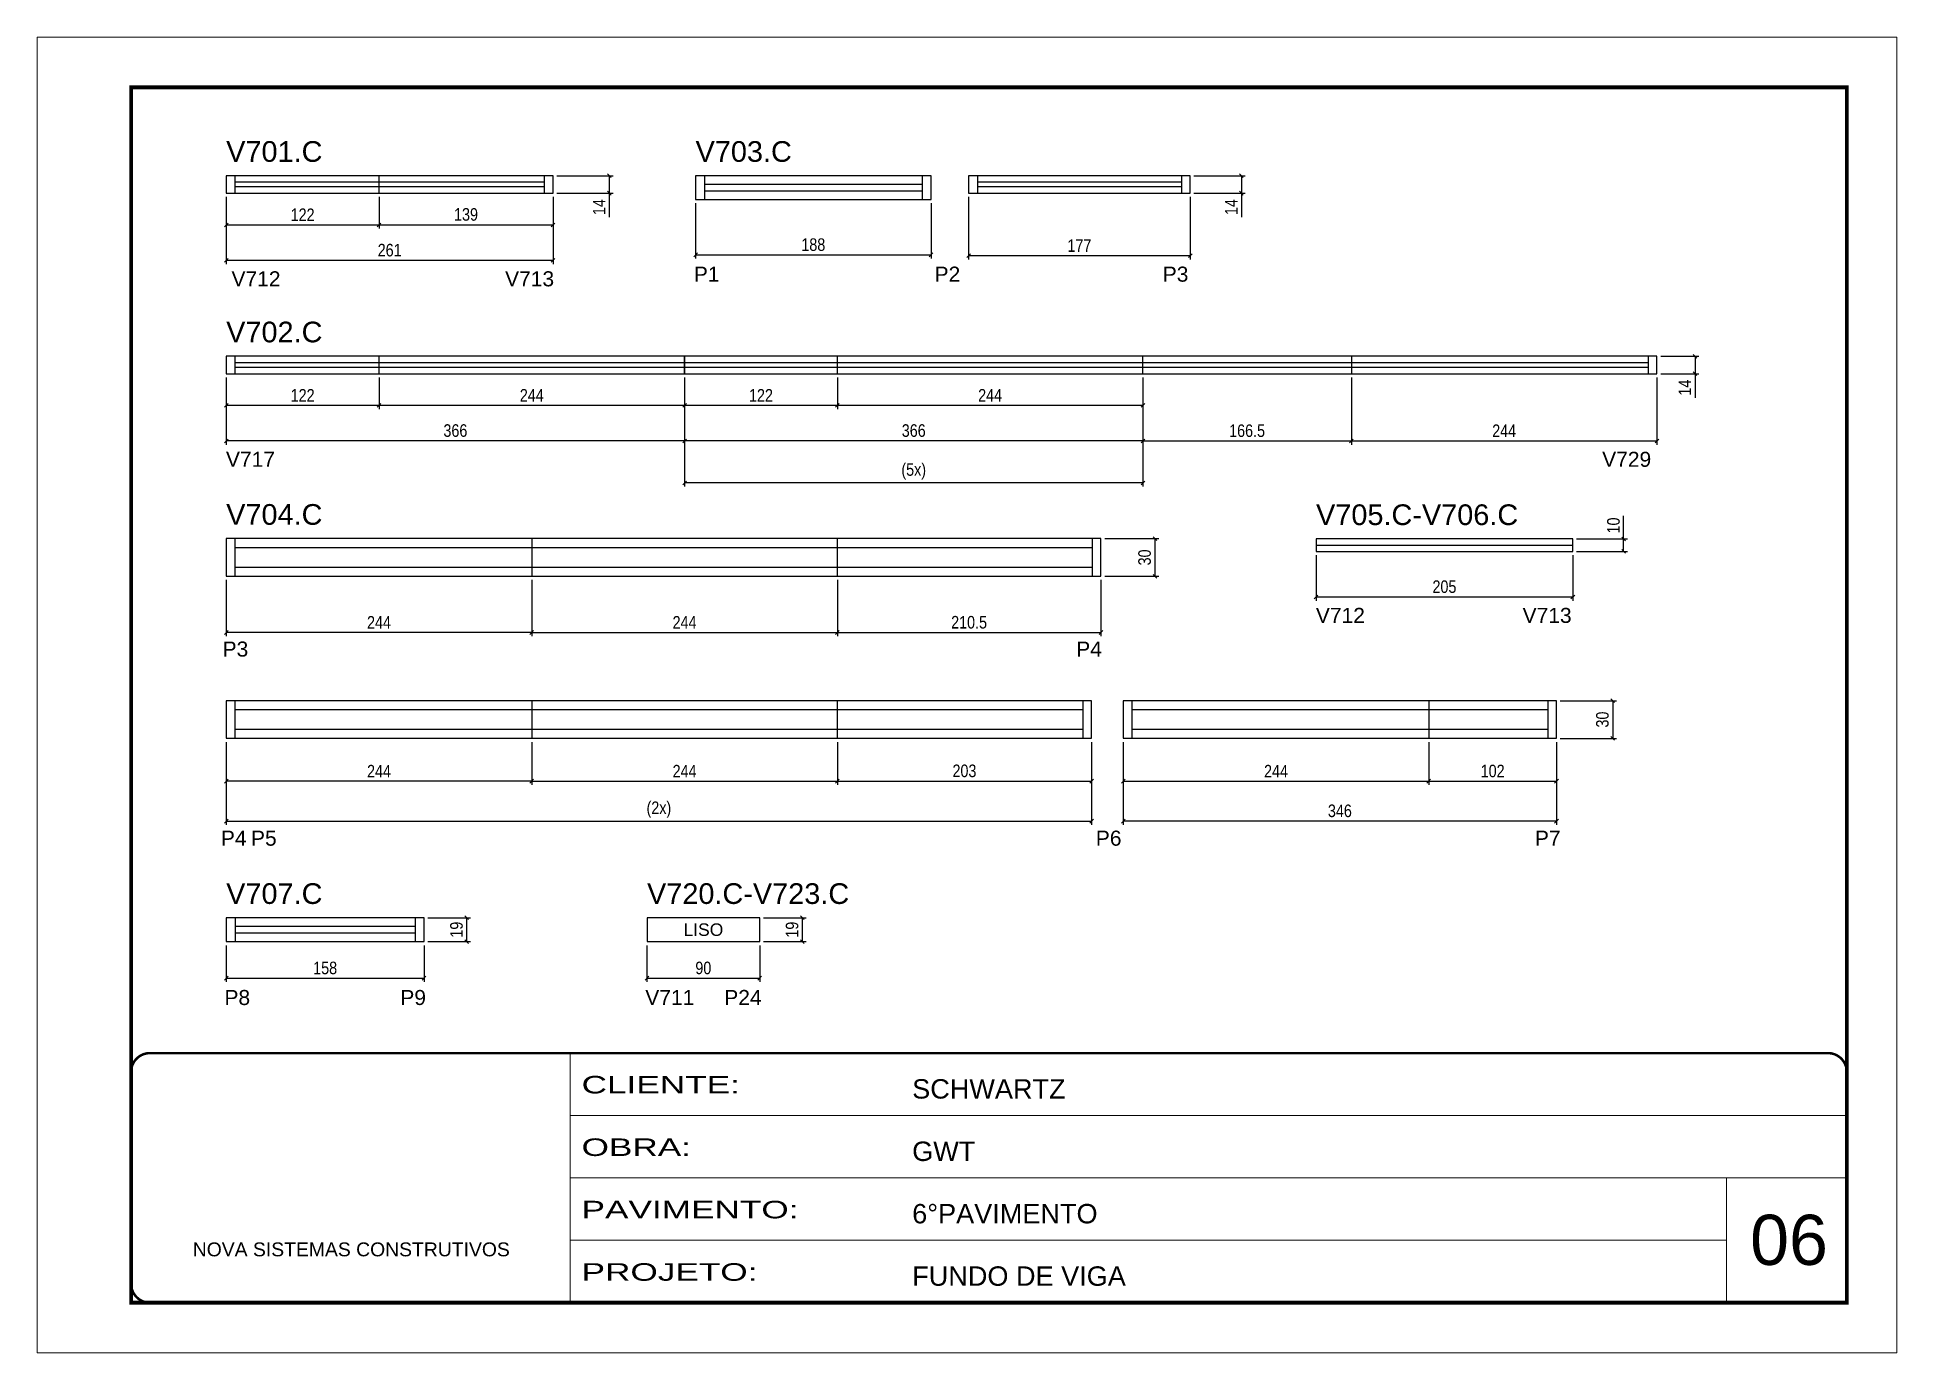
# Model space of a CAD drawing. Extents: x 3245 to 12416, y 917 to 10295.
# Drawn here: x 4844 to 6329, y 7809 to 8859 of the extents above; entities that cross this region are included whole.
import ezdxf
from ezdxf.enums import TextEntityAlignment as Align

# ---------------------------------------------------------------- set-up
doc = ezdxf.new("R2010")
doc.units = 0
doc.linetypes.add('CONTINUO', pattern=[0])
doc.linetypes.add('DASHED', pattern=[0.75, 0.5, -0.25])
for name, color, linetype in [('5', 5, 'Continuous'), ('COTA', 241, 'Continuous'), ('NOMENCLATURA', 7, 'Continuous'), ('Painéis', 200, 'Continuous'), ('SARR_2.2x20', 80, 'Continuous'), ('SARR_2.2x7', 40, 'Continuous'), ('SARR_EDITAR', 141, 'Continuous')]:
    doc.layers.add(name, color=color, linetype=linetype)
for name, color, linetype, lineweight in [('CARIMBO', 255, 'Continuous', 9), ('Folhas', 255, 'Continuous', 9), ('SARRAFO DE PRESSAO', 251, 'DASHED', 9)]:
    doc.layers.add(name, color=color, linetype=linetype, lineweight=lineweight)
doc.styles.add('ARIAL', font='arial.ttf')
doc.styles.add('COTA TECNICA', font='techl___.ttf', dxfattribs={"height": 10})
doc.styles.add('COTA TECNICA-50', font='techl___.ttf', dxfattribs={"height": 10})
doc.styles.get("Standard").update_dxf_attribs({"font": 'arial.ttf'})
doc.styles.add('Tecnologia', font='')
doc.styles.get('Tecnologia').set_extended_font_data('Forgotten Futurist')
doc.dimstyles.new('COTA PAINEL-50', dxfattribs={"dimtxt": 10, "dimasz": 3, "dimexe": 3, "dimexo": 3, "dimgap": 3, "dimtad": 1, "dimdec": 1, "dimzin": 12, "dimdsep": 46, "dimtxsty": 'COTA TECNICA-50', "dimblk1": 'OBLIQUE', "dimblk2": 'OBLIQUE', "dimsah": 1, "dimcen": 0.9, "dimclrd": 4, "dimclre": 4, "dimclrt": 240, "dimadec": 1, "dimazin": 3, "dimtfac": 1, "dimtdec": 1, "dimtmove": 0, "dimatfit": 3, "dimfxl": 1, "dimtolj": 1, "dimtzin": 12, "dimarcsym": 0})
doc.dimstyles.new('PAINEL', dxfattribs={"dimtxt": 10, "dimasz": 3, "dimexe": 3, "dimexo": 3, "dimgap": 3, "dimtad": 1, "dimdec": 1, "dimzin": 12, "dimdsep": 46, "dimtxsty": 'COTA TECNICA', "dimblk1": 'OBLIQUE', "dimblk2": 'OBLIQUE', "dimsah": 1, "dimcen": 0.9, "dimclrd": 4, "dimclre": 4, "dimclrt": 240, "dimadec": 1, "dimazin": 3, "dimtfac": 1, "dimtdec": 1, "dimtmove": 0, "dimatfit": 3, "dimfxl": 1, "dimtolj": 1, "dimtzin": 12, "dimarcsym": 0})

msp = doc.modelspace()

# ---------------------------------------------------------------- texts
at = {"layer": '5', "linetype": 'Continuous'}
for s, rotation, p in [('P1', 0.00004, (5368.21, 8663.59)), ('P2', 0.00004, (5560.45, 8663.59)), ('P3', 0.00004, (5742.65, 8663.59)), ('V712', 0.00004, (4999.01, 8659.88)), ('V713', 0.00004, (5217.49, 8659.88)), ('V717', 359.99996, (4994.58, 8515.82)), ('V729', 359.99996, (6093.56, 8515.82)), ('V712', 359.99996, (5864.95, 8391.25)), ('V713', 359.99996, (6030.02, 8391.25)), ('P3', 359.99996, (4991.9, 8364.37)), ('P4', 359.99996, (5673.56, 8364.37)), ('P4', 0.00004, (4990.52, 8213.43)), ('P5', 0.00004, (5014.57, 8213.43)), ('P6', 0.00004, (5689.21, 8213.43)), ('P7', 0.00004, (6039.86, 8213.43)), ('P8', 0.00004, (4993.38, 8086.27)), ('P9', 0.00004, (5133.82, 8086.27)), ('V711', 0.00004, (5329.45, 8086.27)), ('P24', 0.00004, (5392.5, 8086.27))]:
    msp.add_text(s, height=12, rotation=rotation, dxfattribs=at).set_placement(p)
at = {"layer": 'CARIMBO', "style": 'ARIAL'}
msp.add_text('LISO', height=10, dxfattribs=at).set_placement((5375.84, 8146.43), align=Align.MIDDLE_CENTER)
msp.add_text('06', height=40, dxfattribs=at).set_placement((6211.7, 7878.85))
at = {"layer": 'NOMENCLATURA', "linetype": 'Continuous'}
for s, p in [('V701.C', (4994.77, 8759.24)), ('V703.C', (5369.6, 8759.24)), ('V702.C', (4994.77, 8615.18)), ('V704.C', (4994.77, 8469.56)), ('V705.C-V706.C', (5865.09, 8469.34)), ('V707.C', (4994.77, 8166.95)), ('V720.C-V723.C', (5330.84, 8166.95))]:
    msp.add_text(s, height=16.5, dxfattribs=at).set_placement(p)

# ---------------------------------------------------------------- blocks, each defined once
blk = doc.blocks.new('9999999999')
at = {"color": 30, "linetype": 'CONTINUO'}
for p, q in [((98564.6, 34230.2), (98564.6, 34429.4)), ((98564.6, 34379.6), (99584, 34379.6)), ((98564.6, 34329.8), (99488, 34329.8)), ((99584, 34329.8), (99488, 34329.8)), ((99488, 34329.8), (99488, 34230.2)), ((98564.6, 34280), (99488, 34280))]:
    blk.add_line(p, q, dxfattribs=at)
at = {"color": 30, "linetype": 'CONTINUO', "const_width": 2}
blk.add_lwpolyline([(99584, 34230.2), (99584, 34414.4, 0.414214), (99569, 34429.4), (98229, 34429.4, 0.414214), (98214, 34414.4), (98214, 34245.2, 0.414214), (98229, 34230.2), (99584, 34230.2)], format="xyb", dxfattribs=at)
at = {"layer": 'Folhas'}
blk.add_lwpolyline([(98139, 34190.2), (99624, 34190.2), (99624, 35240.2), (98139, 35240.2)], close=True, dxfattribs=at)
at = {"layer": 'Folhas', "color": 30, "const_width": 3}
blk.add_lwpolyline([(98214, 34230.2), (99584, 34230.2), (99584, 35200.2), (98214, 35200.2)], close=True, dxfattribs=at)
at = {"color": 7, "linetype": 'Continuous', "ltscale": 5, "style": 'ARIAL'}
for s, height, p in [('SCHWARTZ', 15.48, (98837.7, 34393.1)), ('GWT', 15.48, (98837.7, 34343.3)), ('6°PAVIMENTO', 15.483, (98837.7, 34293.5)), ('NOVA SISTEMAS CONSTRUTIVOS', 11.059, (98263.2, 34267.2)), ('FUNDO DE VIGA', 15.483, (98837.7, 34243.7))]:
    blk.add_text(s, height=height, dxfattribs=at).set_placement(p)
at = {"layer": 'Folhas', "color": 7, "style": 'Tecnologia', "width": 1.5}
for s, p in [('CLIENTE:', (98573.7, 34397.2)), ('OBRA:', (98573.7, 34347.3)), ('PAVIMENTO:', (98573.7, 34297.5)), ('PROJETO:', (98573.7, 34247.7))]:
    blk.add_text(s, height=14, dxfattribs=at).set_placement(p)
blk = doc.blocks.new('_Oblique')
at = {"color": 0, "linetype": 'ByBlock', "lineweight": -2}
blk.add_line((-0.5, -0.5), (0.5, 0.5), dxfattribs=at)
blk = doc.blocks.new('*D11')
at = {"layer": 'COTA', "color": 4, "linetype": 'ByBlock', "lineweight": -2, "transparency": 16777216}
for p, q in [((4994.8, 8731.2), (4994.8, 8677.6)), ((5255.8, 8731.2), (5255.8, 8677.6)), ((5255.8, 8680.6), (4994.8, 8680.6))]:
    blk.add_line(p, q, dxfattribs=at)
at = {"layer": 'Defpoints', "color": 0, "linetype": 'ByBlock', "transparency": 16777216}
for p in [(4994.8, 8734.2), (5255.8, 8734.2), (4994.8, 8680.6)]:
    blk.add_point(p, dxfattribs=at)
at = {"layer": 'COTA', "color": 4, "linetype": 'ByBlock', "lineweight": -2, "transparency": 16777216, "xscale": 3, "yscale": 3, "zscale": 3, "rotation": 180}
blk.add_blockref('_Oblique', (4994.8, 8680.6), dxfattribs=at)
at = {"layer": 'COTA', "color": 4, "linetype": 'ByBlock', "lineweight": -2, "transparency": 16777216, "xscale": 3, "yscale": 3, "zscale": 3}
blk.add_blockref('_Oblique', (5255.8, 8680.6), dxfattribs=at)
at = {"layer": 'COTA', "color": 240, "linetype": 'ByBlock', "transparency": 16777216, "insert": (5125.3, 8688.7), "char_height": 10, "attachment_point": 5, "style": 'COTA TECNICA-50'}
blk.add_mtext('\\A1;261', dxfattribs=at)
blk = doc.blocks.new('*D10')
at = {"layer": 'COTA', "color": 4, "linetype": 'ByBlock', "lineweight": -2, "transparency": 16777216}
for p, q in [((5258.8, 8748.2), (5303.7, 8748.2)), ((5300.7, 8748.2), (5300.7, 8734.2)), ((5258.8, 8734.2), (5303.7, 8734.2)), ((5300.7, 8734.2), (5300.7, 8715))]:
    blk.add_line(p, q, dxfattribs=at)
at = {"layer": 'Defpoints', "color": 0, "linetype": 'ByBlock', "transparency": 16777216}
for p in [(5255.8, 8748.2), (5255.8, 8734.2), (5300.7, 8734.2)]:
    blk.add_point(p, dxfattribs=at)
at = {"layer": 'COTA', "color": 4, "linetype": 'ByBlock', "lineweight": -2, "transparency": 16777216, "xscale": 3, "yscale": 3, "zscale": 3}
for p, rotation in [((5300.7, 8748.2), 90), ((5300.7, 8734.2), 270)]:
    blk.add_blockref('_Oblique', p, dxfattribs=dict(at, rotation=rotation))
at = {"layer": 'COTA', "color": 240, "linetype": 'ByBlock', "transparency": 16777216, "insert": (5292.6, 8723.1), "char_height": 10, "attachment_point": 5, "rotation": 90, "style": 'COTA TECNICA-50'}
blk.add_mtext('\\A1;14', dxfattribs=at)
blk = doc.blocks.new('*D12')
at = {"color": 4, "lineweight": -2, "transparency": 16777216}
for p, q in [((4994.8, 8731.2), (4994.8, 8705.9)), ((5116.8, 8731.2), (5116.8, 8705.9)), ((4994.8, 8708.9), (5116.8, 8708.9))]:
    blk.add_line(p, q, dxfattribs=at)
at = {"layer": 'Defpoints', "color": 0, "transparency": 16777216}
for p in [(4994.8, 8734.2), (5116.8, 8734.2), (5116.8, 8708.9)]:
    blk.add_point(p, dxfattribs=at)
at = {"color": 4, "lineweight": -2, "transparency": 16777216, "xscale": 3, "yscale": 3, "zscale": 3, "rotation": 180}
blk.add_blockref('_Oblique', (4994.8, 8708.9), dxfattribs=at)
at = {"color": 4, "lineweight": -2, "transparency": 16777216, "xscale": 3, "yscale": 3, "zscale": 3}
blk.add_blockref('_Oblique', (5116.8, 8708.9), dxfattribs=at)
at = {"color": 240, "transparency": 16777216, "insert": (5055.8, 8717), "char_height": 10, "attachment_point": 5, "style": 'COTA TECNICA'}
blk.add_mtext('\\A1;122', dxfattribs=at)
blk = doc.blocks.new('*D13')
at = {"color": 4, "lineweight": -2, "transparency": 16777216}
for p, q in [((5116.8, 8731.2), (5116.8, 8705.9)), ((5255.8, 8731.2), (5255.8, 8705.9)), ((5116.8, 8708.9), (5255.8, 8708.9))]:
    blk.add_line(p, q, dxfattribs=at)
at = {"layer": 'Defpoints', "color": 0, "transparency": 16777216}
for p in [(5116.8, 8734.2), (5255.8, 8734.2), (5255.8, 8708.9)]:
    blk.add_point(p, dxfattribs=at)
at = {"color": 4, "lineweight": -2, "transparency": 16777216, "xscale": 3, "yscale": 3, "zscale": 3, "rotation": 180}
blk.add_blockref('_Oblique', (5116.8, 8708.9), dxfattribs=at)
at = {"color": 4, "lineweight": -2, "transparency": 16777216, "xscale": 3, "yscale": 3, "zscale": 3}
blk.add_blockref('_Oblique', (5255.8, 8708.9), dxfattribs=at)
at = {"color": 240, "transparency": 16777216, "insert": (5186.3, 8717.2), "char_height": 10, "attachment_point": 5, "style": 'COTA TECNICA'}
blk.add_mtext('\\A1;139', dxfattribs=at)
blk = doc.blocks.new('*D14')
at = {"layer": 'COTA', "color": 4, "linetype": 'ByBlock', "lineweight": -2, "transparency": 16777216}
for p, q in [((4994.8, 8587.1), (4994.8, 8533.5)), ((5360.8, 8587.1), (5360.8, 8533.5)), ((5360.8, 8536.5), (4994.8, 8536.5))]:
    blk.add_line(p, q, dxfattribs=at)
at = {"layer": 'Defpoints', "color": 0, "linetype": 'ByBlock', "transparency": 16777216}
for p in [(4994.8, 8590.1), (5360.8, 8590.1), (4994.8, 8536.5)]:
    blk.add_point(p, dxfattribs=at)
at = {"layer": 'COTA', "color": 4, "linetype": 'ByBlock', "lineweight": -2, "transparency": 16777216, "xscale": 3, "yscale": 3, "zscale": 3, "rotation": 180}
blk.add_blockref('_Oblique', (4994.8, 8536.5), dxfattribs=at)
at = {"layer": 'COTA', "color": 4, "linetype": 'ByBlock', "lineweight": -2, "transparency": 16777216, "xscale": 3, "yscale": 3, "zscale": 3}
blk.add_blockref('_Oblique', (5360.8, 8536.5), dxfattribs=at)
at = {"layer": 'COTA', "color": 240, "linetype": 'ByBlock', "transparency": 16777216, "insert": (5177.8, 8544.7), "char_height": 10, "attachment_point": 5, "style": 'COTA TECNICA-50'}
blk.add_mtext('\\A1;366', dxfattribs=at)
blk = doc.blocks.new('*D15')
at = {"color": 4, "lineweight": -2, "transparency": 16777216}
for p, q in [((4994.8, 8587.1), (4994.8, 8561.9)), ((5116.8, 8587.1), (5116.8, 8561.9)), ((4994.8, 8564.9), (5116.8, 8564.9))]:
    blk.add_line(p, q, dxfattribs=at)
at = {"layer": 'Defpoints', "color": 0, "transparency": 16777216}
for p in [(4994.8, 8590.1), (5116.8, 8590.1), (5116.8, 8564.9)]:
    blk.add_point(p, dxfattribs=at)
at = {"color": 4, "lineweight": -2, "transparency": 16777216, "xscale": 3, "yscale": 3, "zscale": 3, "rotation": 180}
blk.add_blockref('_Oblique', (4994.8, 8564.9), dxfattribs=at)
at = {"color": 4, "lineweight": -2, "transparency": 16777216, "xscale": 3, "yscale": 3, "zscale": 3}
blk.add_blockref('_Oblique', (5116.8, 8564.9), dxfattribs=at)
at = {"color": 240, "transparency": 16777216, "insert": (5055.8, 8572.9), "char_height": 10, "attachment_point": 5, "style": 'COTA TECNICA'}
blk.add_mtext('\\A1;122', dxfattribs=at)
blk = doc.blocks.new('*D16')
at = {"color": 4, "lineweight": -2, "transparency": 16777216}
for p, q in [((5116.8, 8587.1), (5116.8, 8561.9)), ((5360.8, 8587.1), (5360.8, 8561.9)), ((5116.8, 8564.9), (5360.8, 8564.9))]:
    blk.add_line(p, q, dxfattribs=at)
at = {"layer": 'Defpoints', "color": 0, "transparency": 16777216}
for p in [(5116.8, 8590.1), (5360.8, 8590.1), (5360.8, 8564.9)]:
    blk.add_point(p, dxfattribs=at)
at = {"color": 4, "lineweight": -2, "transparency": 16777216, "xscale": 3, "yscale": 3, "zscale": 3, "rotation": 180}
blk.add_blockref('_Oblique', (5116.8, 8564.9), dxfattribs=at)
at = {"color": 4, "lineweight": -2, "transparency": 16777216, "xscale": 3, "yscale": 3, "zscale": 3}
blk.add_blockref('_Oblique', (5360.8, 8564.9), dxfattribs=at)
at = {"color": 240, "transparency": 16777216, "insert": (5238.8, 8572.9), "char_height": 10, "attachment_point": 5, "style": 'COTA TECNICA'}
blk.add_mtext('\\A1;244', dxfattribs=at)
blk = doc.blocks.new('*D17')
at = {"layer": 'COTA', "color": 4, "linetype": 'ByBlock', "lineweight": -2, "transparency": 16777216}
for p, q in [((5360.8, 8587.1), (5360.8, 8533.5)), ((5726.8, 8587.1), (5726.8, 8533.5)), ((5726.8, 8536.5), (5360.8, 8536.5))]:
    blk.add_line(p, q, dxfattribs=at)
at = {"layer": 'Defpoints', "color": 0, "linetype": 'ByBlock', "transparency": 16777216}
for p in [(5360.8, 8590.1), (5726.8, 8590.1), (5360.8, 8536.5)]:
    blk.add_point(p, dxfattribs=at)
at = {"layer": 'COTA', "color": 4, "linetype": 'ByBlock', "lineweight": -2, "transparency": 16777216, "xscale": 3, "yscale": 3, "zscale": 3, "rotation": 180}
blk.add_blockref('_Oblique', (5360.8, 8536.5), dxfattribs=at)
at = {"layer": 'COTA', "color": 4, "linetype": 'ByBlock', "lineweight": -2, "transparency": 16777216, "xscale": 3, "yscale": 3, "zscale": 3}
blk.add_blockref('_Oblique', (5726.8, 8536.5), dxfattribs=at)
at = {"layer": 'COTA', "color": 240, "linetype": 'ByBlock', "transparency": 16777216, "insert": (5543.8, 8544.7), "char_height": 10, "attachment_point": 5, "style": 'COTA TECNICA-50'}
blk.add_mtext('\\A1;366', dxfattribs=at)
blk = doc.blocks.new('*D18')
at = {"color": 4, "lineweight": -2, "transparency": 16777216}
for p, q in [((5360.8, 8587.1), (5360.8, 8561.9)), ((5482.8, 8587.1), (5482.8, 8561.9)), ((5360.8, 8564.9), (5482.8, 8564.9))]:
    blk.add_line(p, q, dxfattribs=at)
at = {"layer": 'Defpoints', "color": 0, "transparency": 16777216}
for p in [(5360.8, 8590.1), (5482.8, 8590.1), (5482.8, 8564.9)]:
    blk.add_point(p, dxfattribs=at)
at = {"color": 4, "lineweight": -2, "transparency": 16777216, "xscale": 3, "yscale": 3, "zscale": 3, "rotation": 180}
blk.add_blockref('_Oblique', (5360.8, 8564.9), dxfattribs=at)
at = {"color": 4, "lineweight": -2, "transparency": 16777216, "xscale": 3, "yscale": 3, "zscale": 3}
blk.add_blockref('_Oblique', (5482.8, 8564.9), dxfattribs=at)
at = {"color": 240, "transparency": 16777216, "insert": (5421.8, 8572.9), "char_height": 10, "attachment_point": 5, "style": 'COTA TECNICA'}
blk.add_mtext('\\A1;122', dxfattribs=at)
blk = doc.blocks.new('*D19')
at = {"color": 4, "lineweight": -2, "transparency": 16777216}
for p, q in [((5482.8, 8587.1), (5482.8, 8561.9)), ((5726.8, 8587.1), (5726.8, 8561.9)), ((5482.8, 8564.9), (5726.8, 8564.9))]:
    blk.add_line(p, q, dxfattribs=at)
at = {"layer": 'Defpoints', "color": 0, "transparency": 16777216}
for p in [(5482.8, 8590.1), (5726.8, 8590.1), (5726.8, 8564.9)]:
    blk.add_point(p, dxfattribs=at)
at = {"color": 4, "lineweight": -2, "transparency": 16777216, "xscale": 3, "yscale": 3, "zscale": 3, "rotation": 180}
blk.add_blockref('_Oblique', (5482.8, 8564.9), dxfattribs=at)
at = {"color": 4, "lineweight": -2, "transparency": 16777216, "xscale": 3, "yscale": 3, "zscale": 3}
blk.add_blockref('_Oblique', (5726.8, 8564.9), dxfattribs=at)
at = {"color": 240, "transparency": 16777216, "insert": (5604.8, 8572.9), "char_height": 10, "attachment_point": 5, "style": 'COTA TECNICA'}
blk.add_mtext('\\A1;244', dxfattribs=at)
blk = doc.blocks.new('*D20')
at = {"color": 4, "lineweight": -2, "transparency": 16777216}
for p, q in [((5726.8, 8587.1), (5726.8, 8533.5)), ((5893.3, 8587.1), (5893.3, 8533.5)), ((5726.8, 8536.5), (5893.3, 8536.5))]:
    blk.add_line(p, q, dxfattribs=at)
at = {"layer": 'Defpoints', "color": 0, "transparency": 16777216}
for p in [(5726.8, 8590.1), (5893.3, 8590.1), (5893.3, 8536.5)]:
    blk.add_point(p, dxfattribs=at)
at = {"color": 4, "lineweight": -2, "transparency": 16777216, "xscale": 3, "yscale": 3, "zscale": 3, "rotation": 180}
blk.add_blockref('_Oblique', (5726.8, 8536.5), dxfattribs=at)
at = {"color": 4, "lineweight": -2, "transparency": 16777216, "xscale": 3, "yscale": 3, "zscale": 3}
blk.add_blockref('_Oblique', (5893.3, 8536.5), dxfattribs=at)
at = {"color": 240, "transparency": 16777216, "insert": (5810, 8544.6), "char_height": 10, "attachment_point": 5, "style": 'COTA TECNICA'}
blk.add_mtext('\\A1;166.5', dxfattribs=at)
blk = doc.blocks.new('*D21')
at = {"color": 4, "lineweight": -2, "transparency": 16777216}
for p, q in [((5893.3, 8587.1), (5893.3, 8533.5)), ((6137.3, 8587.1), (6137.3, 8533.5)), ((5893.3, 8536.5), (6137.3, 8536.5))]:
    blk.add_line(p, q, dxfattribs=at)
at = {"layer": 'Defpoints', "color": 0, "transparency": 16777216}
for p in [(5893.3, 8590.1), (6137.3, 8590.1), (6137.3, 8536.5)]:
    blk.add_point(p, dxfattribs=at)
at = {"color": 4, "lineweight": -2, "transparency": 16777216, "xscale": 3, "yscale": 3, "zscale": 3, "rotation": 180}
blk.add_blockref('_Oblique', (5893.3, 8536.5), dxfattribs=at)
at = {"color": 4, "lineweight": -2, "transparency": 16777216, "xscale": 3, "yscale": 3, "zscale": 3}
blk.add_blockref('_Oblique', (6137.3, 8536.5), dxfattribs=at)
at = {"color": 240, "transparency": 16777216, "insert": (6015.3, 8544.6), "char_height": 10, "attachment_point": 5, "style": 'COTA TECNICA'}
blk.add_mtext('\\A1;244', dxfattribs=at)
blk = doc.blocks.new('*D22')
at = {"color": 4, "lineweight": -2, "transparency": 16777216}
for p, q in [((6140.3, 8604.1), (6170.7, 8604.1)), ((6167.7, 8604.1), (6167.7, 8590.1)), ((6140.3, 8590.1), (6170.7, 8590.1)), ((6167.7, 8590.1), (6167.7, 8571))]:
    blk.add_line(p, q, dxfattribs=at)
at = {"layer": 'Defpoints', "color": 0, "transparency": 16777216}
for p in [(6137.3, 8604.1), (6137.3, 8590.1), (6167.7, 8590.1)]:
    blk.add_point(p, dxfattribs=at)
at = {"color": 4, "lineweight": -2, "transparency": 16777216, "xscale": 3, "yscale": 3, "zscale": 3}
for p, rotation in [((6167.7, 8604.1), 90), ((6167.7, 8590.1), 270)]:
    blk.add_blockref('_Oblique', p, dxfattribs=dict(at, rotation=rotation))
at = {"color": 240, "transparency": 16777216, "insert": (6159.6, 8579), "char_height": 10, "attachment_point": 5, "rotation": 90, "style": 'COTA TECNICA'}
blk.add_mtext('\\A1;14', dxfattribs=at)
blk = doc.blocks.new('*D23')
at = {"color": 4, "lineweight": -2, "transparency": 16777216}
for p, q in [((5360.8, 8587.1), (5360.8, 8500)), ((5726.8, 8587.1), (5726.8, 8500)), ((5726.8, 8503), (5360.8, 8503))]:
    blk.add_line(p, q, dxfattribs=at)
at = {"layer": 'Defpoints', "color": 0, "transparency": 16777216}
for p in [(5360.8, 8590.1), (5726.8, 8590.1), (5360.8, 8503)]:
    blk.add_point(p, dxfattribs=at)
at = {"color": 4, "lineweight": -2, "transparency": 16777216, "xscale": 3, "yscale": 3, "zscale": 3, "rotation": 180}
blk.add_blockref('_Oblique', (5360.8, 8503), dxfattribs=at)
at = {"color": 4, "lineweight": -2, "transparency": 16777216, "xscale": 3, "yscale": 3, "zscale": 3}
blk.add_blockref('_Oblique', (5726.8, 8503), dxfattribs=at)
at = {"color": 240, "transparency": 16777216, "insert": (5543.8, 8512.2), "char_height": 10, "attachment_point": 5, "style": 'COTA TECNICA'}
blk.add_mtext('\\A1;(5x)', dxfattribs=at)
blk = doc.blocks.new('*D24')
at = {"layer": 'COTA', "color": 4, "linetype": 'ByBlock', "lineweight": -2, "transparency": 16777216}
for p, q in [((5369.6, 8726.2), (5369.6, 8682)), ((5557.6, 8726.2), (5557.6, 8682)), ((5369.6, 8685), (5557.6, 8685))]:
    blk.add_line(p, q, dxfattribs=at)
at = {"layer": 'Defpoints', "color": 0, "linetype": 'ByBlock', "transparency": 16777216}
for p in [(5369.6, 8729.2), (5557.6, 8729.2), (5557.6, 8685)]:
    blk.add_point(p, dxfattribs=at)
at = {"layer": 'COTA', "color": 4, "linetype": 'ByBlock', "lineweight": -2, "transparency": 16777216, "xscale": 3, "yscale": 3, "zscale": 3, "rotation": 180}
blk.add_blockref('_Oblique', (5369.6, 8685), dxfattribs=at)
at = {"layer": 'COTA', "color": 4, "linetype": 'ByBlock', "lineweight": -2, "transparency": 16777216, "xscale": 3, "yscale": 3, "zscale": 3}
blk.add_blockref('_Oblique', (5557.6, 8685), dxfattribs=at)
at = {"layer": 'COTA', "color": 240, "linetype": 'ByBlock', "transparency": 16777216, "insert": (5463.6, 8693.1), "char_height": 10, "attachment_point": 5, "style": 'COTA TECNICA-50'}
blk.add_mtext('\\A1;188', dxfattribs=at)
blk = doc.blocks.new('*D25')
at = {"layer": 'COTA', "color": 4, "linetype": 'ByBlock', "lineweight": -2, "transparency": 16777216}
for p, q in [((5587.6, 8731.2), (5587.6, 8681.3)), ((5764.6, 8731.2), (5764.6, 8681.3)), ((5764.6, 8684.3), (5587.6, 8684.3))]:
    blk.add_line(p, q, dxfattribs=at)
at = {"layer": 'Defpoints', "color": 0, "linetype": 'ByBlock', "transparency": 16777216}
for p in [(5587.6, 8734.2), (5764.6, 8734.2), (5587.6, 8684.3)]:
    blk.add_point(p, dxfattribs=at)
at = {"layer": 'COTA', "color": 4, "linetype": 'ByBlock', "lineweight": -2, "transparency": 16777216, "xscale": 3, "yscale": 3, "zscale": 3, "rotation": 180}
blk.add_blockref('_Oblique', (5587.6, 8684.3), dxfattribs=at)
at = {"layer": 'COTA', "color": 4, "linetype": 'ByBlock', "lineweight": -2, "transparency": 16777216, "xscale": 3, "yscale": 3, "zscale": 3}
blk.add_blockref('_Oblique', (5764.6, 8684.3), dxfattribs=at)
at = {"layer": 'COTA', "color": 240, "linetype": 'ByBlock', "transparency": 16777216, "insert": (5676.1, 8692.4), "char_height": 10, "attachment_point": 5, "style": 'COTA TECNICA-50'}
blk.add_mtext('\\A1;177', dxfattribs=at)
blk = doc.blocks.new('*D26')
at = {"layer": 'COTA', "color": 4, "linetype": 'ByBlock', "lineweight": -2, "transparency": 16777216}
for p, q in [((5767.6, 8748.2), (5808.5, 8748.2)), ((5805.5, 8748.2), (5805.5, 8734.2)), ((5767.6, 8734.2), (5808.5, 8734.2)), ((5805.5, 8734.2), (5805.5, 8715))]:
    blk.add_line(p, q, dxfattribs=at)
at = {"layer": 'Defpoints', "color": 0, "linetype": 'ByBlock', "transparency": 16777216}
for p in [(5764.6, 8748.2), (5764.6, 8734.2), (5805.5, 8734.2)]:
    blk.add_point(p, dxfattribs=at)
at = {"layer": 'COTA', "color": 4, "linetype": 'ByBlock', "lineweight": -2, "transparency": 16777216, "xscale": 3, "yscale": 3, "zscale": 3}
for p, rotation in [((5805.5, 8748.2), 90), ((5805.5, 8734.2), 270)]:
    blk.add_blockref('_Oblique', p, dxfattribs=dict(at, rotation=rotation))
at = {"layer": 'COTA', "color": 240, "linetype": 'ByBlock', "transparency": 16777216, "insert": (5797.4, 8723.1), "char_height": 10, "attachment_point": 5, "rotation": 90, "style": 'COTA TECNICA-50'}
blk.add_mtext('\\A1;14', dxfattribs=at)
blk = doc.blocks.new('*D27')
at = {"layer": 'COTA', "color": 4, "linetype": 'ByBlock', "lineweight": -2, "transparency": 16777216}
for p, q in [((4994.8, 8425.5), (4994.8, 8380.6)), ((5238.8, 8425.5), (5238.8, 8380.6)), ((5238.8, 8383.6), (4994.8, 8383.6))]:
    blk.add_line(p, q, dxfattribs=at)
at = {"layer": 'Defpoints', "color": 0, "linetype": 'ByBlock', "transparency": 16777216}
for p in [(4994.8, 8428.5), (5238.8, 8428.5), (4994.8, 8383.6)]:
    blk.add_point(p, dxfattribs=at)
at = {"layer": 'COTA', "color": 4, "linetype": 'ByBlock', "lineweight": -2, "transparency": 16777216, "xscale": 3, "yscale": 3, "zscale": 3, "rotation": 180}
blk.add_blockref('_Oblique', (4994.8, 8383.6), dxfattribs=at)
at = {"layer": 'COTA', "color": 4, "linetype": 'ByBlock', "lineweight": -2, "transparency": 16777216, "xscale": 3, "yscale": 3, "zscale": 3}
blk.add_blockref('_Oblique', (5238.8, 8383.6), dxfattribs=at)
at = {"layer": 'COTA', "color": 240, "linetype": 'ByBlock', "transparency": 16777216, "insert": (5116.8, 8391.7), "char_height": 10, "attachment_point": 5, "style": 'COTA TECNICA-50'}
blk.add_mtext('\\A1;244', dxfattribs=at)
blk = doc.blocks.new('*D29')
at = {"layer": 'COTA', "color": 4, "linetype": 'ByBlock', "lineweight": -2, "transparency": 16777216}
for p, q in [((5238.8, 8425.5), (5238.8, 8380.6)), ((5482.8, 8425.5), (5482.8, 8380.6)), ((5238.8, 8383.6), (5482.8, 8383.6))]:
    blk.add_line(p, q, dxfattribs=at)
at = {"layer": 'Defpoints', "color": 0, "linetype": 'ByBlock', "transparency": 16777216}
for p in [(5238.8, 8428.5), (5482.8, 8428.5), (5482.8, 8383.6)]:
    blk.add_point(p, dxfattribs=at)
at = {"layer": 'COTA', "color": 4, "linetype": 'ByBlock', "lineweight": -2, "transparency": 16777216, "xscale": 3, "yscale": 3, "zscale": 3, "rotation": 180}
blk.add_blockref('_Oblique', (5238.8, 8383.6), dxfattribs=at)
at = {"layer": 'COTA', "color": 4, "linetype": 'ByBlock', "lineweight": -2, "transparency": 16777216, "xscale": 3, "yscale": 3, "zscale": 3}
blk.add_blockref('_Oblique', (5482.8, 8383.6), dxfattribs=at)
at = {"layer": 'COTA', "color": 240, "linetype": 'ByBlock', "transparency": 16777216, "insert": (5360.8, 8391.7), "char_height": 10, "attachment_point": 5, "style": 'COTA TECNICA-50'}
blk.add_mtext('\\A1;244', dxfattribs=at)
blk = doc.blocks.new('*D30')
at = {"layer": 'COTA', "color": 4, "linetype": 'ByBlock', "lineweight": -2, "transparency": 16777216}
for p, q in [((5482.8, 8425.5), (5482.8, 8380.6)), ((5693.3, 8425.5), (5693.3, 8380.6)), ((5482.8, 8383.6), (5693.3, 8383.6))]:
    blk.add_line(p, q, dxfattribs=at)
at = {"layer": 'Defpoints', "color": 0, "linetype": 'ByBlock', "transparency": 16777216}
for p in [(5482.8, 8428.5), (5693.3, 8428.5), (5693.3, 8383.6)]:
    blk.add_point(p, dxfattribs=at)
at = {"layer": 'COTA', "color": 4, "linetype": 'ByBlock', "lineweight": -2, "transparency": 16777216, "xscale": 3, "yscale": 3, "zscale": 3, "rotation": 180}
blk.add_blockref('_Oblique', (5482.8, 8383.6), dxfattribs=at)
at = {"layer": 'COTA', "color": 4, "linetype": 'ByBlock', "lineweight": -2, "transparency": 16777216, "xscale": 3, "yscale": 3, "zscale": 3}
blk.add_blockref('_Oblique', (5693.3, 8383.6), dxfattribs=at)
at = {"layer": 'COTA', "color": 240, "linetype": 'ByBlock', "transparency": 16777216, "insert": (5588, 8391.7), "char_height": 10, "attachment_point": 5, "style": 'COTA TECNICA-50'}
blk.add_mtext('\\A1;210.5', dxfattribs=at)
blk = doc.blocks.new('*D31')
at = {"layer": 'COTA', "color": 4, "linetype": 'ByBlock', "lineweight": -2, "transparency": 16777216}
for p, q in [((5696.3, 8458.5), (5739.4, 8458.5)), ((5736.4, 8458.5), (5736.4, 8428.5)), ((5696.3, 8428.5), (5739.4, 8428.5))]:
    blk.add_line(p, q, dxfattribs=at)
at = {"layer": 'Defpoints', "color": 0, "linetype": 'ByBlock', "transparency": 16777216}
for p in [(5693.3, 8458.5), (5693.3, 8428.5), (5736.4, 8428.5)]:
    blk.add_point(p, dxfattribs=at)
at = {"layer": 'COTA', "color": 4, "linetype": 'ByBlock', "lineweight": -2, "transparency": 16777216, "xscale": 3, "yscale": 3, "zscale": 3}
for p, rotation in [((5736.4, 8458.5), 90), ((5736.4, 8428.5), 270)]:
    blk.add_blockref('_Oblique', p, dxfattribs=dict(at, rotation=rotation))
at = {"layer": 'COTA', "color": 240, "linetype": 'ByBlock', "transparency": 16777216, "insert": (5728.2, 8443.5), "char_height": 10, "attachment_point": 5, "rotation": 90, "style": 'COTA TECNICA-50'}
blk.add_mtext('\\A1;30', dxfattribs=at)
blk = doc.blocks.new('*D28')
at = {"layer": 'COTA', "color": 4, "linetype": 'ByBlock', "lineweight": -2, "transparency": 16777216}
for p, q in [((4994.8, 8296.1), (4994.8, 8261.9)), ((5238.8, 8296.1), (5238.8, 8261.9)), ((5238.8, 8264.9), (4994.8, 8264.9))]:
    blk.add_line(p, q, dxfattribs=at)
at = {"layer": 'Defpoints', "color": 0, "linetype": 'ByBlock', "transparency": 16777216}
for p in [(4994.8, 8299.1), (5238.8, 8299.1), (4994.8, 8264.9)]:
    blk.add_point(p, dxfattribs=at)
at = {"layer": 'COTA', "color": 4, "linetype": 'ByBlock', "lineweight": -2, "transparency": 16777216, "xscale": 3, "yscale": 3, "zscale": 3, "rotation": 180}
blk.add_blockref('_Oblique', (4994.8, 8264.9), dxfattribs=at)
at = {"layer": 'COTA', "color": 4, "linetype": 'ByBlock', "lineweight": -2, "transparency": 16777216, "xscale": 3, "yscale": 3, "zscale": 3}
blk.add_blockref('_Oblique', (5238.8, 8264.9), dxfattribs=at)
at = {"layer": 'COTA', "color": 240, "linetype": 'ByBlock', "transparency": 16777216, "insert": (5116.8, 8272.9), "char_height": 10, "attachment_point": 5, "style": 'COTA TECNICA-50'}
blk.add_mtext('\\A1;244', dxfattribs=at)
blk = doc.blocks.new('*D32')
at = {"layer": 'COTA', "color": 4, "linetype": 'ByBlock', "lineweight": -2, "transparency": 16777216}
for p, q in [((5238.8, 8296.1), (5238.8, 8261.9)), ((5482.8, 8296.1), (5482.8, 8261.9)), ((5238.8, 8264.9), (5482.8, 8264.9))]:
    blk.add_line(p, q, dxfattribs=at)
at = {"layer": 'Defpoints', "color": 0, "linetype": 'ByBlock', "transparency": 16777216}
for p in [(5238.8, 8299.1), (5482.8, 8299.1), (5482.8, 8264.9)]:
    blk.add_point(p, dxfattribs=at)
at = {"layer": 'COTA', "color": 4, "linetype": 'ByBlock', "lineweight": -2, "transparency": 16777216, "xscale": 3, "yscale": 3, "zscale": 3, "rotation": 180}
blk.add_blockref('_Oblique', (5238.8, 8264.9), dxfattribs=at)
at = {"layer": 'COTA', "color": 4, "linetype": 'ByBlock', "lineweight": -2, "transparency": 16777216, "xscale": 3, "yscale": 3, "zscale": 3}
blk.add_blockref('_Oblique', (5482.8, 8264.9), dxfattribs=at)
at = {"layer": 'COTA', "color": 240, "linetype": 'ByBlock', "transparency": 16777216, "insert": (5360.8, 8272.9), "char_height": 10, "attachment_point": 5, "style": 'COTA TECNICA-50'}
blk.add_mtext('\\A1;244', dxfattribs=at)
blk = doc.blocks.new('*D33')
at = {"layer": 'COTA', "color": 4, "linetype": 'ByBlock', "lineweight": -2, "transparency": 16777216}
for p, q in [((5482.8, 8296.1), (5482.8, 8261.9)), ((5685.8, 8296.1), (5685.8, 8261.9)), ((5482.8, 8264.9), (5685.8, 8264.9))]:
    blk.add_line(p, q, dxfattribs=at)
at = {"layer": 'Defpoints', "color": 0, "linetype": 'ByBlock', "transparency": 16777216}
for p in [(5482.8, 8299.1), (5685.8, 8299.1), (5685.8, 8264.9)]:
    blk.add_point(p, dxfattribs=at)
at = {"layer": 'COTA', "color": 4, "linetype": 'ByBlock', "lineweight": -2, "transparency": 16777216, "xscale": 3, "yscale": 3, "zscale": 3, "rotation": 180}
blk.add_blockref('_Oblique', (5482.8, 8264.9), dxfattribs=at)
at = {"layer": 'COTA', "color": 4, "linetype": 'ByBlock', "lineweight": -2, "transparency": 16777216, "xscale": 3, "yscale": 3, "zscale": 3}
blk.add_blockref('_Oblique', (5685.8, 8264.9), dxfattribs=at)
at = {"layer": 'COTA', "color": 240, "linetype": 'ByBlock', "transparency": 16777216, "insert": (5584.3, 8273.1), "char_height": 10, "attachment_point": 5, "style": 'COTA TECNICA-50'}
blk.add_mtext('\\A1;203', dxfattribs=at)
blk = doc.blocks.new('*D34')
at = {"layer": 'COTA', "color": 4, "linetype": 'ByBlock', "lineweight": -2, "transparency": 16777216}
for p, q in [((4994.8, 8296.1), (4994.8, 8230)), ((5685.8, 8296.1), (5685.8, 8230)), ((4994.8, 8233), (5685.8, 8233))]:
    blk.add_line(p, q, dxfattribs=at)
at = {"layer": 'Defpoints', "color": 0, "linetype": 'ByBlock', "transparency": 16777216}
for p in [(4994.8, 8299.1), (5685.8, 8299.1), (5685.8, 8233)]:
    blk.add_point(p, dxfattribs=at)
at = {"layer": 'COTA', "color": 4, "linetype": 'ByBlock', "lineweight": -2, "transparency": 16777216, "xscale": 3, "yscale": 3, "zscale": 3, "rotation": 180}
blk.add_blockref('_Oblique', (4994.8, 8233), dxfattribs=at)
at = {"layer": 'COTA', "color": 4, "linetype": 'ByBlock', "lineweight": -2, "transparency": 16777216, "xscale": 3, "yscale": 3, "zscale": 3}
blk.add_blockref('_Oblique', (5685.8, 8233), dxfattribs=at)
at = {"layer": 'COTA', "color": 240, "linetype": 'ByBlock', "transparency": 16777216, "insert": (5340.3, 8242.2), "char_height": 10, "attachment_point": 5, "style": 'COTA TECNICA-50'}
blk.add_mtext('\\A1;(2x)', dxfattribs=at)
blk = doc.blocks.new('*D35')
at = {"layer": 'COTA', "color": 4, "linetype": 'ByBlock', "lineweight": -2, "transparency": 16777216}
for p, q in [((5865.1, 8445.3), (5865.1, 8408.9)), ((6070.1, 8445.3), (6070.1, 8408.9)), ((6070.1, 8411.9), (5865.1, 8411.9))]:
    blk.add_line(p, q, dxfattribs=at)
at = {"layer": 'Defpoints', "color": 0, "linetype": 'ByBlock', "transparency": 16777216}
for p in [(5865.1, 8448.3), (6070.1, 8448.3), (5865.1, 8411.9)]:
    blk.add_point(p, dxfattribs=at)
at = {"layer": 'COTA', "color": 4, "linetype": 'ByBlock', "lineweight": -2, "transparency": 16777216, "xscale": 3, "yscale": 3, "zscale": 3, "rotation": 180}
blk.add_blockref('_Oblique', (5865.1, 8411.9), dxfattribs=at)
at = {"layer": 'COTA', "color": 4, "linetype": 'ByBlock', "lineweight": -2, "transparency": 16777216, "xscale": 3, "yscale": 3, "zscale": 3}
blk.add_blockref('_Oblique', (6070.1, 8411.9), dxfattribs=at)
at = {"layer": 'COTA', "color": 240, "linetype": 'ByBlock', "transparency": 16777216, "insert": (5967.6, 8420.1), "char_height": 10, "attachment_point": 5, "style": 'COTA TECNICA-50'}
blk.add_mtext('\\A1;205', dxfattribs=at)
blk = doc.blocks.new('*D36')
at = {"layer": 'COTA', "color": 4, "linetype": 'ByBlock', "lineweight": -2, "transparency": 16777216}
for p, q in [((6110.7, 8458.3), (6110.7, 8476.7)), ((6073.1, 8458.3), (6113.7, 8458.3)), ((6110.7, 8448.3), (6110.7, 8458.3)), ((6073.1, 8448.3), (6113.7, 8448.3))]:
    blk.add_line(p, q, dxfattribs=at)
at = {"layer": 'Defpoints', "color": 0, "linetype": 'ByBlock', "transparency": 16777216}
for p in [(6070.1, 8458.3), (6110.7, 8458.3), (6070.1, 8448.3)]:
    blk.add_point(p, dxfattribs=at)
at = {"layer": 'COTA', "color": 4, "linetype": 'ByBlock', "lineweight": -2, "transparency": 16777216, "xscale": 3, "yscale": 3, "zscale": 3}
for p, rotation in [((6110.7, 8458.3), 90), ((6110.7, 8448.3), 270)]:
    blk.add_blockref('_Oblique', p, dxfattribs=dict(at, rotation=rotation))
at = {"layer": 'COTA', "color": 240, "linetype": 'ByBlock', "transparency": 16777216, "insert": (6102.6, 8469), "char_height": 10, "attachment_point": 5, "rotation": 90, "style": 'COTA TECNICA-50'}
blk.add_mtext('\\A1;10', dxfattribs=at)
blk = doc.blocks.new('*D37')
at = {"layer": 'COTA', "color": 4, "linetype": 'ByBlock', "lineweight": -2, "transparency": 16777216}
for p, q in [((4994.8, 8133.9), (4994.8, 8104.7)), ((5152.8, 8133.9), (5152.8, 8104.7)), ((4994.8, 8107.7), (5152.8, 8107.7))]:
    blk.add_line(p, q, dxfattribs=at)
at = {"layer": 'Defpoints', "color": 0, "linetype": 'ByBlock', "transparency": 16777216}
for p in [(4994.8, 8136.9), (5152.8, 8136.9), (5152.8, 8107.7)]:
    blk.add_point(p, dxfattribs=at)
at = {"layer": 'COTA', "color": 4, "linetype": 'ByBlock', "lineweight": -2, "transparency": 16777216, "xscale": 3, "yscale": 3, "zscale": 3, "rotation": 180}
blk.add_blockref('_Oblique', (4994.8, 8107.7), dxfattribs=at)
at = {"layer": 'COTA', "color": 4, "linetype": 'ByBlock', "lineweight": -2, "transparency": 16777216, "xscale": 3, "yscale": 3, "zscale": 3}
blk.add_blockref('_Oblique', (5152.8, 8107.7), dxfattribs=at)
at = {"layer": 'COTA', "color": 240, "linetype": 'ByBlock', "transparency": 16777216, "insert": (5073.8, 8115.8), "char_height": 10, "attachment_point": 5, "style": 'COTA TECNICA-50'}
blk.add_mtext('\\A1;158', dxfattribs=at)
blk = doc.blocks.new('*D38')
at = {"color": 4, "lineweight": -2, "transparency": 16777216}
for p, q in [((5155.8, 8155.9), (5189.8, 8155.9)), ((5186.8, 8155.9), (5186.8, 8136.9)), ((5155.8, 8136.9), (5189.8, 8136.9))]:
    blk.add_line(p, q, dxfattribs=at)
at = {"layer": 'Defpoints', "color": 0, "transparency": 16777216}
for p in [(5152.8, 8155.9), (5152.8, 8136.9), (5186.8, 8136.9)]:
    blk.add_point(p, dxfattribs=at)
at = {"color": 4, "lineweight": -2, "transparency": 16777216, "xscale": 3, "yscale": 3, "zscale": 3}
for p, rotation in [((5186.8, 8155.9), 90), ((5186.8, 8136.9), 270)]:
    blk.add_blockref('_Oblique', p, dxfattribs=dict(at, rotation=rotation))
at = {"color": 240, "transparency": 16777216, "insert": (5178.7, 8146.4), "char_height": 10, "attachment_point": 5, "rotation": 90, "style": 'COTA TECNICA'}
blk.add_mtext('\\A1;19', dxfattribs=at)
blk = doc.blocks.new('*D68')
at = {"layer": 'COTA', "color": 4, "linetype": 'ByBlock', "lineweight": -2, "transparency": 16777216}
for p, q in [((5711.1, 8296.1), (5711.1, 8230)), ((6057.1, 8296.1), (6057.1, 8230)), ((6057.1, 8233), (5711.1, 8233))]:
    blk.add_line(p, q, dxfattribs=at)
at = {"layer": 'Defpoints', "color": 0, "linetype": 'ByBlock', "transparency": 16777216}
for p in [(5711.1, 8299.1), (6057.1, 8299.1), (5711.1, 8233)]:
    blk.add_point(p, dxfattribs=at)
at = {"layer": 'COTA', "color": 4, "linetype": 'ByBlock', "lineweight": -2, "transparency": 16777216, "xscale": 3, "yscale": 3, "zscale": 3, "rotation": 180}
blk.add_blockref('_Oblique', (5711.1, 8233), dxfattribs=at)
at = {"layer": 'COTA', "color": 4, "linetype": 'ByBlock', "lineweight": -2, "transparency": 16777216, "xscale": 3, "yscale": 3, "zscale": 3}
blk.add_blockref('_Oblique', (6057.1, 8233), dxfattribs=at)
at = {"layer": 'COTA', "color": 240, "linetype": 'ByBlock', "transparency": 16777216, "insert": (5884.1, 8241.2), "char_height": 10, "attachment_point": 5, "style": 'COTA TECNICA-50'}
blk.add_mtext('\\A1;346', dxfattribs=at)
blk = doc.blocks.new('*D69')
at = {"layer": 'COTA', "color": 4, "linetype": 'ByBlock', "lineweight": -2, "transparency": 16777216}
for p, q in [((6060.1, 8329.1), (6105, 8329.1)), ((6102, 8329.1), (6102, 8299.1)), ((6060.1, 8299.1), (6105, 8299.1))]:
    blk.add_line(p, q, dxfattribs=at)
at = {"layer": 'Defpoints', "color": 0, "linetype": 'ByBlock', "transparency": 16777216}
for p in [(6057.1, 8329.1), (6057.1, 8299.1), (6102, 8299.1)]:
    blk.add_point(p, dxfattribs=at)
at = {"layer": 'COTA', "color": 4, "linetype": 'ByBlock', "lineweight": -2, "transparency": 16777216, "xscale": 3, "yscale": 3, "zscale": 3}
for p, rotation in [((6102, 8329.1), 90), ((6102, 8299.1), 270)]:
    blk.add_blockref('_Oblique', p, dxfattribs=dict(at, rotation=rotation))
at = {"layer": 'COTA', "color": 240, "linetype": 'ByBlock', "transparency": 16777216, "insert": (6093.8, 8314.1), "char_height": 10, "attachment_point": 5, "rotation": 90, "style": 'COTA TECNICA-50'}
blk.add_mtext('\\A1;30', dxfattribs=at)
blk = doc.blocks.new('*D70')
at = {"layer": 'COTA', "color": 4, "lineweight": -2, "transparency": 16777216}
for p, q in [((5711.1, 8296.1), (5711.1, 8261.9)), ((5955.1, 8296.1), (5955.1, 8261.9)), ((5711.1, 8264.9), (5955.1, 8264.9))]:
    blk.add_line(p, q, dxfattribs=at)
at = {"layer": 'Defpoints', "color": 0, "transparency": 16777216}
for p in [(5711.1, 8299.1), (5955.1, 8299.1), (5955.1, 8264.9)]:
    blk.add_point(p, dxfattribs=at)
at = {"layer": 'COTA', "color": 4, "lineweight": -2, "transparency": 16777216, "xscale": 3, "yscale": 3, "zscale": 3, "rotation": 180}
blk.add_blockref('_Oblique', (5711.1, 8264.9), dxfattribs=at)
at = {"layer": 'COTA', "color": 4, "lineweight": -2, "transparency": 16777216, "xscale": 3, "yscale": 3, "zscale": 3}
blk.add_blockref('_Oblique', (5955.1, 8264.9), dxfattribs=at)
at = {"layer": 'COTA', "color": 240, "transparency": 16777216, "insert": (5833.1, 8272.9), "char_height": 10, "attachment_point": 5, "style": 'COTA TECNICA'}
blk.add_mtext('\\A1;244', dxfattribs=at)
blk = doc.blocks.new('*D71')
at = {"layer": 'COTA', "color": 4, "lineweight": -2, "transparency": 16777216}
for p, q in [((5955.1, 8296.1), (5955.1, 8261.9)), ((6057.1, 8296.1), (6057.1, 8261.9)), ((5955.1, 8264.9), (6057.1, 8264.9))]:
    blk.add_line(p, q, dxfattribs=at)
at = {"layer": 'Defpoints', "color": 0, "transparency": 16777216}
for p in [(5955.1, 8299.1), (6057.1, 8299.1), (6057.1, 8264.9)]:
    blk.add_point(p, dxfattribs=at)
at = {"layer": 'COTA', "color": 4, "lineweight": -2, "transparency": 16777216, "xscale": 3, "yscale": 3, "zscale": 3, "rotation": 180}
blk.add_blockref('_Oblique', (5955.1, 8264.9), dxfattribs=at)
at = {"layer": 'COTA', "color": 4, "lineweight": -2, "transparency": 16777216, "xscale": 3, "yscale": 3, "zscale": 3}
blk.add_blockref('_Oblique', (6057.1, 8264.9), dxfattribs=at)
at = {"layer": 'COTA', "color": 240, "transparency": 16777216, "insert": (6006.1, 8273), "char_height": 10, "attachment_point": 5, "style": 'COTA TECNICA'}
blk.add_mtext('\\A1;102', dxfattribs=at)
blk = doc.blocks.new('*D373')
at = {"layer": 'COTA', "color": 4, "linetype": 'ByBlock', "lineweight": -2, "transparency": 16777216}
for p, q in [((5330.8, 8133.9), (5330.8, 8104.7)), ((5420.8, 8133.9), (5420.8, 8104.7)), ((5330.8, 8107.7), (5420.8, 8107.7))]:
    blk.add_line(p, q, dxfattribs=at)
at = {"layer": 'Defpoints', "color": 0, "linetype": 'ByBlock', "transparency": 16777216}
for p in [(5330.8, 8136.9), (5420.8, 8136.9), (5420.8, 8107.7)]:
    blk.add_point(p, dxfattribs=at)
at = {"layer": 'COTA', "color": 4, "linetype": 'ByBlock', "lineweight": -2, "transparency": 16777216, "xscale": 3, "yscale": 3, "zscale": 3, "rotation": 180}
blk.add_blockref('_Oblique', (5330.8, 8107.7), dxfattribs=at)
at = {"layer": 'COTA', "color": 4, "linetype": 'ByBlock', "lineweight": -2, "transparency": 16777216, "xscale": 3, "yscale": 3, "zscale": 3}
blk.add_blockref('_Oblique', (5420.8, 8107.7), dxfattribs=at)
at = {"layer": 'COTA', "color": 240, "linetype": 'ByBlock', "transparency": 16777216, "insert": (5375.8, 8115.8), "char_height": 10, "attachment_point": 5, "style": 'COTA TECNICA-50'}
blk.add_mtext('\\A1;90', dxfattribs=at)
blk = doc.blocks.new('*D374')
at = {"color": 4, "lineweight": -2, "transparency": 16777216}
for p, q in [((5423.8, 8155.9), (5457.8, 8155.9)), ((5454.8, 8155.9), (5454.8, 8136.9)), ((5423.8, 8136.9), (5457.8, 8136.9))]:
    blk.add_line(p, q, dxfattribs=at)
at = {"layer": 'Defpoints', "color": 0, "transparency": 16777216}
for p in [(5420.8, 8155.9), (5420.8, 8136.9), (5454.8, 8136.9)]:
    blk.add_point(p, dxfattribs=at)
at = {"color": 4, "lineweight": -2, "transparency": 16777216, "xscale": 3, "yscale": 3, "zscale": 3}
for p, rotation in [((5454.8, 8155.9), 90), ((5454.8, 8136.9), 270)]:
    blk.add_blockref('_Oblique', p, dxfattribs=dict(at, rotation=rotation))
at = {"color": 240, "transparency": 16777216, "insert": (5446.7, 8146.4), "char_height": 10, "attachment_point": 5, "rotation": 90, "style": 'COTA TECNICA'}
blk.add_mtext('\\A1;19', dxfattribs=at)

# ---------------------------------------------------------------- dimensions: what is measured, and where the dimension line sits
for base, p1, p2, picture, middle in [((5116.77, 8708.92), (4994.77, 8734.17), (5116.77, 8734.17), '*D12', (5055.77, 8716.98)), ((5116.77, 8564.86), (4994.77, 8590.11), (5116.77, 8590.11), '*D15', (5055.77, 8572.92)), ((5482.77, 8564.86), (5360.77, 8590.11), (5482.77, 8590.11), '*D18', (5421.77, 8572.92)), ((5893.27, 8536.52), (5726.77, 8590.11), (5893.27, 8590.11), '*D20', (5810.02, 8544.63))]:
    dim = msp.add_linear_dim(base=base, p1=p1, p2=p2, dimstyle='PAINEL')
    dim.commit()
    dim.dimension.update_dxf_attribs({"geometry": picture, "text_midpoint": middle})
for base, p1, p2, picture, middle in [((5255.77, 8708.92), (5116.77, 8734.17), (5255.77, 8734.17), '*D13', (5186.27, 8717.17)), ((5360.77, 8564.86), (5116.77, 8590.11), (5360.77, 8590.11), '*D16', (5238.77, 8572.93)), ((5726.77, 8564.86), (5482.77, 8590.11), (5726.77, 8590.11), '*D19', (5604.77, 8572.93)), ((6137.27, 8536.52), (5893.27, 8590.11), (6137.27, 8590.11), '*D21', (6015.27, 8544.59))]:
    dim = msp.add_linear_dim(base=base, p1=p1, p2=p2, dimstyle='PAINEL', override={"dimtmove": 1})
    dim.commit()
    dim.dimension.update_dxf_attribs({"geometry": picture, "text_midpoint": middle})
for base, p1, p2, picture, middle in [((6167.67, 8590.11), (6137.27, 8604.11), (6137.27, 8590.11), '*D22', (6159.6, 8579.05)), ((5186.77, 8136.88), (5152.78, 8155.88), (5152.78, 8136.88), '*D38', (5178.68, 8146.38)), ((5454.83, 8136.88), (5420.84, 8155.88), (5420.84, 8136.88), '*D374', (5446.74, 8146.38))]:
    dim = msp.add_linear_dim(base=base, p1=p1, p2=p2, angle=90, dimstyle='PAINEL')
    dim.commit()
    dim.dimension.update_dxf_attribs({"geometry": picture, "text_midpoint": middle})
dim = msp.add_linear_dim(base=(5360.77, 8502.97), p1=(5726.77, 8590.11), p2=(5360.77, 8590.11), text='(5x)', dimstyle='PAINEL')
dim.commit()
dim.dimension.update_dxf_attribs({"geometry": '*D23', "text_midpoint": (5543.77, 8512.19)})
at = {"layer": 'COTA', "linetype": 'ByBlock'}
for base, p1, p2, angle, picture, middle in [((5300.71, 8734.17), (5255.77, 8748.17), (5255.77, 8734.17), 90, '*D10', (5292.64, 8723.11)), ((5805.49, 8734.17), (5764.6, 8748.17), (5764.6, 8734.17), 90, '*D26', (5797.41, 8723.11)), ((4994.77, 8680.57), (5255.77, 8734.17), (4994.77, 8734.17), 180, '*D11', (5125.27, 8688.68)), ((5587.6, 8684.29), (5764.6, 8734.17), (5587.6, 8734.17), 180, '*D25', (5676.1, 8692.36)), ((4994.77, 8536.52), (5360.77, 8590.11), (4994.77, 8590.11), 180, '*D14', (5177.77, 8544.74)), ((5360.77, 8536.52), (5726.77, 8590.11), (5360.77, 8590.11), 180, '*D17', (5543.77, 8544.74)), ((6110.72, 8458.27), (6070.09, 8448.29), (6070.09, 8458.27), 90, '*D36', (6102.61, 8468.99)), ((5736.42, 8428.49), (5693.27, 8458.49), (5693.27, 8428.49), 90, '*D31', (5728.2, 8443.49)), ((4994.77, 8383.61), (5238.77, 8428.49), (4994.77, 8428.49), 180, '*D27', (5116.77, 8391.68)), ((6102.01, 8299.12), (6057.07, 8329.12), (6057.07, 8299.12), 90, '*D69', (6093.79, 8314.12)), ((4994.77, 8264.87), (5238.77, 8299.12), (4994.77, 8299.12), 180, '*D28', (5116.77, 8272.94)), ((5711.07, 8232.99), (6057.07, 8299.12), (5711.07, 8299.12), 180, '*D68', (5884.07, 8241.21))]:
    dim = msp.add_linear_dim(base=base, p1=p1, p2=p2, angle=angle, dimstyle='COTA PAINEL-50', override={"dimarcsym": 1}, dxfattribs=at)
    dim.commit()
    dim.dimension.update_dxf_attribs({"geometry": picture, "text_midpoint": middle})
for base, p1, p2, picture, middle in [((5557.6, 8685.03), (5369.6, 8729.17), (5557.6, 8729.17), '*D24', (5463.6, 8693.12)), ((5865.09, 8411.95), (6070.09, 8448.29), (5865.09, 8448.29), '*D35', (5967.59, 8420.06)), ((5482.77, 8383.61), (5238.77, 8428.49), (5482.77, 8428.49), '*D29', (5360.77, 8391.68)), ((5693.27, 8383.61), (5482.77, 8428.49), (5693.27, 8428.49), '*D30', (5588.02, 8391.72)), ((5482.77, 8264.87), (5238.77, 8299.12), (5482.77, 8299.12), '*D32', (5360.77, 8272.94)), ((5685.77, 8264.87), (5482.77, 8299.12), (5685.77, 8299.12), '*D33', (5584.27, 8273.09)), ((5152.78, 8107.71), (4994.77, 8136.88), (5152.78, 8136.88), '*D37', (5073.77, 8115.84)), ((5420.84, 8107.71), (5330.84, 8136.88), (5420.84, 8136.88), '*D373', (5375.84, 8115.84))]:
    dim = msp.add_linear_dim(base=base, p1=p1, p2=p2, dimstyle='COTA PAINEL-50', override={"dimarcsym": 1}, dxfattribs=at)
    dim.commit()
    dim.dimension.update_dxf_attribs({"geometry": picture, "text_midpoint": middle})
dim = msp.add_linear_dim(base=(5685.77, 8232.99), p1=(4994.77, 8299.12), p2=(5685.77, 8299.12), text='(2x)', dimstyle='COTA PAINEL-50', override={"dimarcsym": 1}, dxfattribs=at)
dim.commit()
dim.dimension.update_dxf_attribs({"geometry": '*D34', "text_midpoint": (5340.27, 8242.21)})
at = {"layer": 'COTA'}
dim = msp.add_linear_dim(base=(5955.07, 8264.87), p1=(5711.07, 8299.12), p2=(5955.07, 8299.12), dimstyle='PAINEL', dxfattribs=at)
dim.commit()
dim.dimension.update_dxf_attribs({"geometry": '*D70', "text_midpoint": (5833.07, 8272.94)})
dim = msp.add_linear_dim(base=(6057.07, 8264.87), p1=(5955.07, 8299.12), p2=(6057.07, 8299.12), dimstyle='PAINEL', override={"dimtmove": 1}, dxfattribs=at)
dim.commit()
dim.dimension.update_dxf_attribs({"geometry": '*D71', "text_midpoint": (6006.07, 8272.97)})

# ---------------------------------------------------------------- linework, layer by layer
at = {"layer": 'Painéis', "linetype": 'Continuous'}
for p, q in [((5255.77, 8748.17), (4994.77, 8748.17)), ((4994.77, 8748.17), (4994.77, 8734.17)), ((5116.77, 8748.17), (5116.77, 8734.17)), ((5255.77, 8734.17), (5255.77, 8748.17)), ((4994.77, 8734.17), (5255.77, 8734.17)), ((5360.77, 8604.11), (4994.77, 8604.11)), ((4994.77, 8604.11), (4994.77, 8590.11)), ((5116.77, 8604.11), (5116.77, 8590.11)), ((5360.77, 8590.11), (5360.77, 8604.11)), ((5726.77, 8604.11), (5360.77, 8604.11)), ((5360.77, 8604.11), (5360.77, 8590.11)), ((5482.77, 8604.11), (5482.77, 8590.11)), ((5726.77, 8590.11), (5726.77, 8604.11)), ((6137.27, 8604.11), (5726.77, 8604.11)), ((5893.27, 8604.11), (5893.27, 8590.11)), ((6137.27, 8590.11), (6137.27, 8604.11)), ((4994.77, 8590.11), (5360.77, 8590.11)), ((5360.77, 8590.11), (5726.77, 8590.11)), ((5726.77, 8590.11), (6137.27, 8590.11)), ((5693.27, 8458.49), (4994.77, 8458.49)), ((4994.77, 8458.49), (4994.77, 8428.49)), ((5238.77, 8458.49), (5238.77, 8428.49)), ((5482.77, 8458.49), (5482.77, 8428.49)), ((5693.27, 8428.49), (5693.27, 8458.49)), ((6070.09, 8458.27), (5865.09, 8458.27)), ((5865.09, 8458.27), (5865.09, 8448.29)), ((6070.09, 8448.29), (6070.09, 8458.27)), ((5865.09, 8448.29), (6070.09, 8448.29)), ((4994.77, 8428.49), (5693.27, 8428.49)), ((5685.77, 8329.12), (4994.77, 8329.12)), ((4994.77, 8329.12), (4994.77, 8299.12)), ((5238.77, 8329.12), (5238.77, 8299.12)), ((5482.77, 8329.12), (5482.77, 8299.12)), ((5685.77, 8299.12), (5685.77, 8329.12)), ((5955.07, 8329.12), (5955.07, 8299.12)), ((4994.77, 8299.12), (5685.77, 8299.12))]:
    msp.add_line(p, q, dxfattribs=at)
for points in [[(5557.6, 8748.17), (5369.6, 8748.17), (5369.61, 8729.17), (5557.6, 8729.17)], [(5764.6, 8748.17), (5587.6, 8748.17), (5587.6, 8734.17), (5764.6, 8734.17)], [(6057.07, 8329.12), (5711.07, 8329.12), (5711.07, 8299.12), (6057.07, 8299.12)], [(5152.78, 8155.88), (4994.77, 8155.88), (4994.78, 8136.88), (5152.78, 8136.88)], [(5420.84, 8155.88), (5330.84, 8155.88), (5330.85, 8136.88), (5420.84, 8136.88)]]:
    msp.add_lwpolyline(points, close=True, dxfattribs=at)
at = {"layer": 'SARR_2.2x20', "linetype": 'Continuous'}
msp.add_line((5865.09, 8453.28), (6070.09, 8453.28), dxfattribs=at)
at = {"layer": 'SARR_2.2x7', "linetype": 'Continuous'}
for p, q in [((5001.77, 8748.17), (5001.77, 8734.17)), ((5248.77, 8748.17), (5248.77, 8734.17)), ((5376.71, 8748.17), (5376.73, 8729.17)), ((5550.6, 8748.17), (5550.6, 8729.17)), ((5594.6, 8748.17), (5594.6, 8734.17)), ((5757.6, 8748.17), (5757.6, 8734.17)), ((5550.6, 8741.17), (5376.72, 8741.17)), ((5376.72, 8736.17), (5550.6, 8736.17)), ((5001.77, 8604.11), (5001.77, 8590.11)), ((6130.27, 8604.11), (6130.27, 8590.11)), ((5001.77, 8458.49), (5001.77, 8428.49)), ((5001.77, 8451.49), (5238.77, 8451.49)), ((5238.77, 8451.49), (5482.77, 8451.49)), ((5482.77, 8451.49), (5686.27, 8451.49)), ((5686.27, 8458.49), (5686.27, 8428.49)), ((5238.77, 8435.49), (5001.77, 8435.49)), ((5482.77, 8435.49), (5238.77, 8435.49)), ((5686.27, 8435.49), (5482.77, 8435.49)), ((5001.77, 8329.12), (5001.77, 8299.12)), ((5001.77, 8322.12), (5238.77, 8322.12)), ((5238.77, 8322.12), (5482.77, 8322.12)), ((5482.77, 8322.12), (5678.77, 8322.12)), ((5678.77, 8329.12), (5678.77, 8299.12)), ((5718.07, 8329.12), (5718.07, 8299.12)), ((5718.07, 8322.12), (6050.07, 8322.12)), ((6050.07, 8329.12), (6050.07, 8299.12)), ((5238.77, 8306.12), (5001.77, 8306.12)), ((5482.77, 8306.12), (5238.77, 8306.12)), ((5678.77, 8306.12), (5482.77, 8306.12)), ((6050.07, 8306.12), (5718.07, 8306.12)), ((5001.88, 8155.88), (5001.9, 8136.88)), ((5145.78, 8155.88), (5145.78, 8136.88)), ((5145.78, 8148.88), (5001.89, 8148.88)), ((5001.89, 8143.88), (5145.78, 8143.88))]:
    msp.add_line(p, q, dxfattribs=at)
at = {"layer": 'SARR_EDITAR', "linetype": 'Continuous'}
for p, q in [((5001.77, 8743.17), (5248.77, 8743.17)), ((5248.77, 8739.17), (5001.77, 8739.17)), ((5594.6, 8743.17), (5757.6, 8743.17)), ((5757.6, 8739.17), (5594.6, 8739.17)), ((5001.77, 8599.11), (5360.77, 8599.11)), ((5360.77, 8599.11), (5726.77, 8599.11)), ((5726.77, 8599.11), (5893.27, 8599.11)), ((5893.27, 8599.11), (6130.27, 8599.11)), ((5360.77, 8595.11), (5001.77, 8595.11)), ((5726.77, 8595.11), (5360.77, 8595.11)), ((5893.27, 8595.11), (5726.77, 8595.11)), ((6130.27, 8595.11), (5893.27, 8595.11))]:
    msp.add_line(p, q, dxfattribs=at)

# ---------------------------------------------------------------- block references
at = {"layer": 'SARRAFO DE PRESSAO', "color": 6, "linetype": 'ByBlock'}
msp.add_blockref('9999999999', (-93295.13, -26381.5), dxfattribs=at)

msp.set_redraw_order([(e.dxf.handle, doc.entitydb.next_handle()) for e in msp.query("TEXT MTEXT ATTDEF DIMENSION ARC_DIMENSION")])  # texts and dimensions are drawn at this point

doc.saveas('drawing.dxf')
